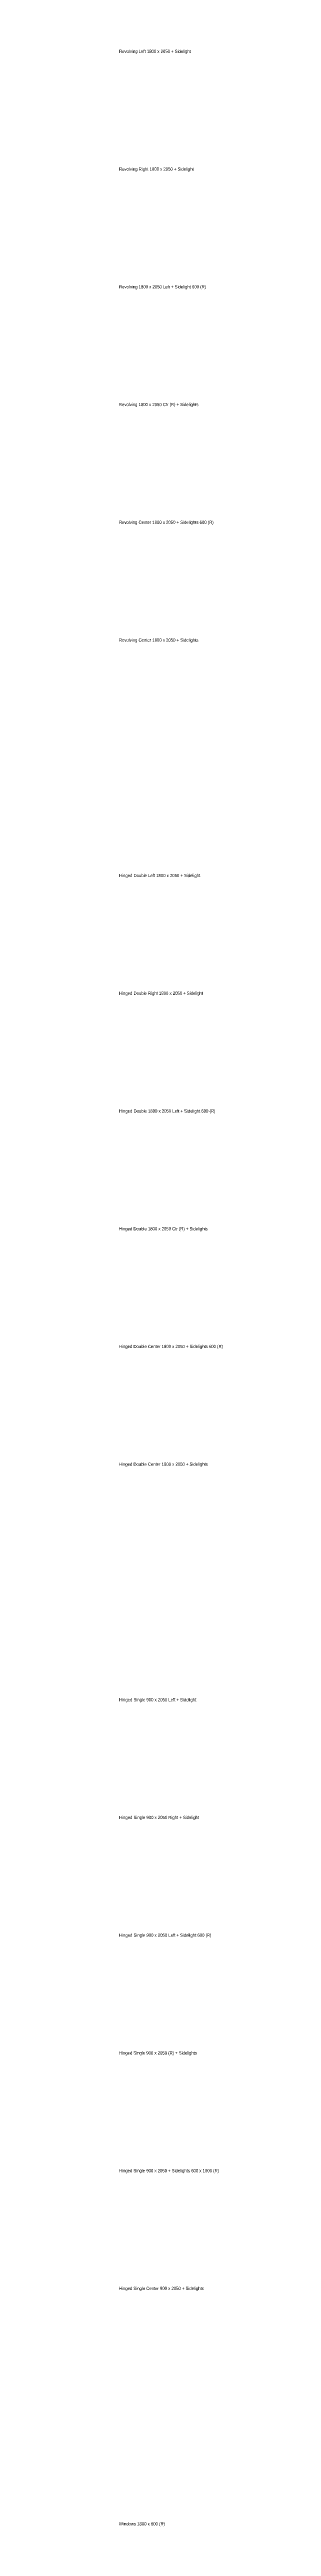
# Model space of a CAD drawing. Header units: millimetres. Extents: x 52 to 114426, y 189 to 77134.
# Drawn here: x 52 to 2640, y 189 to 77134 of the extents above; entities that cross this region are included whole.
import ezdxf

# ---------------------------------------------------------------- set-up
doc = ezdxf.new("R2010")
doc.units = ezdxf.units.MM
doc.header["$LTSCALE"] = 0.5
doc.styles.add('Title', font='ARIAL.TTF', dxfattribs={"width": 0.75})

msp = doc.modelspace()

# ---------------------------------------------------------------- texts
at = {"style": 'Title', "width": 0.75}
for s, p in [('Revolving Left 1800 x 2050 + Sidelight', (56, 77028)), ('Revolving Right 1800 x 2050 + Sidelight', (56, 73371)), ('Revolving 1800 x 2050 Left + Sidelight 600 (R)', (56, 69713)), ('Revolving 1800 x 2050 Ctr (R) + Sidelights', (52, 66056)), ('Revolving Center 1800 x 2050 + Sidelights 600 (R)', (52, 62398)), ('Revolving Center 1800 x 2050 + Sidelights', (52, 58740)), ('Hinged Double Left 1800 x 2050 + Sidelight', (56, 51425)), ('Hinged Double Right 1800 x 2050 + Sidelight', (56, 47768)), ('Hinged Double 1800 x 2050 Left + Sidelight 600 (R)', (56, 44110)), ('Hinged Double 1800 x 2050 Ctr (R) + Sidelights', (52, 40452)), ('Hinged Double Center 1800 x 2050 + Sidelights 600 (R)', (52, 36795)), ('Hinged Double Center 1800 x 2050 + Sidelights', (52, 33137)), ('Hinged Single 900 x 2050 Left + Sidelight', (56, 25822)), ('Hinged Single 900 x 2050 Right + Sidelight', (56, 22164)), ('Hinged Single 900 x 2050 Left + Sidelight 600 (R)', (56, 18507)), ('Hinged Single 900 x 2050 (R) + Sidelights', (52, 14849)), ('Hinged Single 900 x 2050 + Sidelights 600 x 1800 (R)', (52, 11192)), ('Hinged Single Center 900 x 2050 + Sidelights', (52, 7534)), ('Windows 1800 x 600 (R)', (52, 219))]:
    msp.add_text(s, height=100, dxfattribs=at).set_placement(p)

doc.saveas('drawing.dxf')
